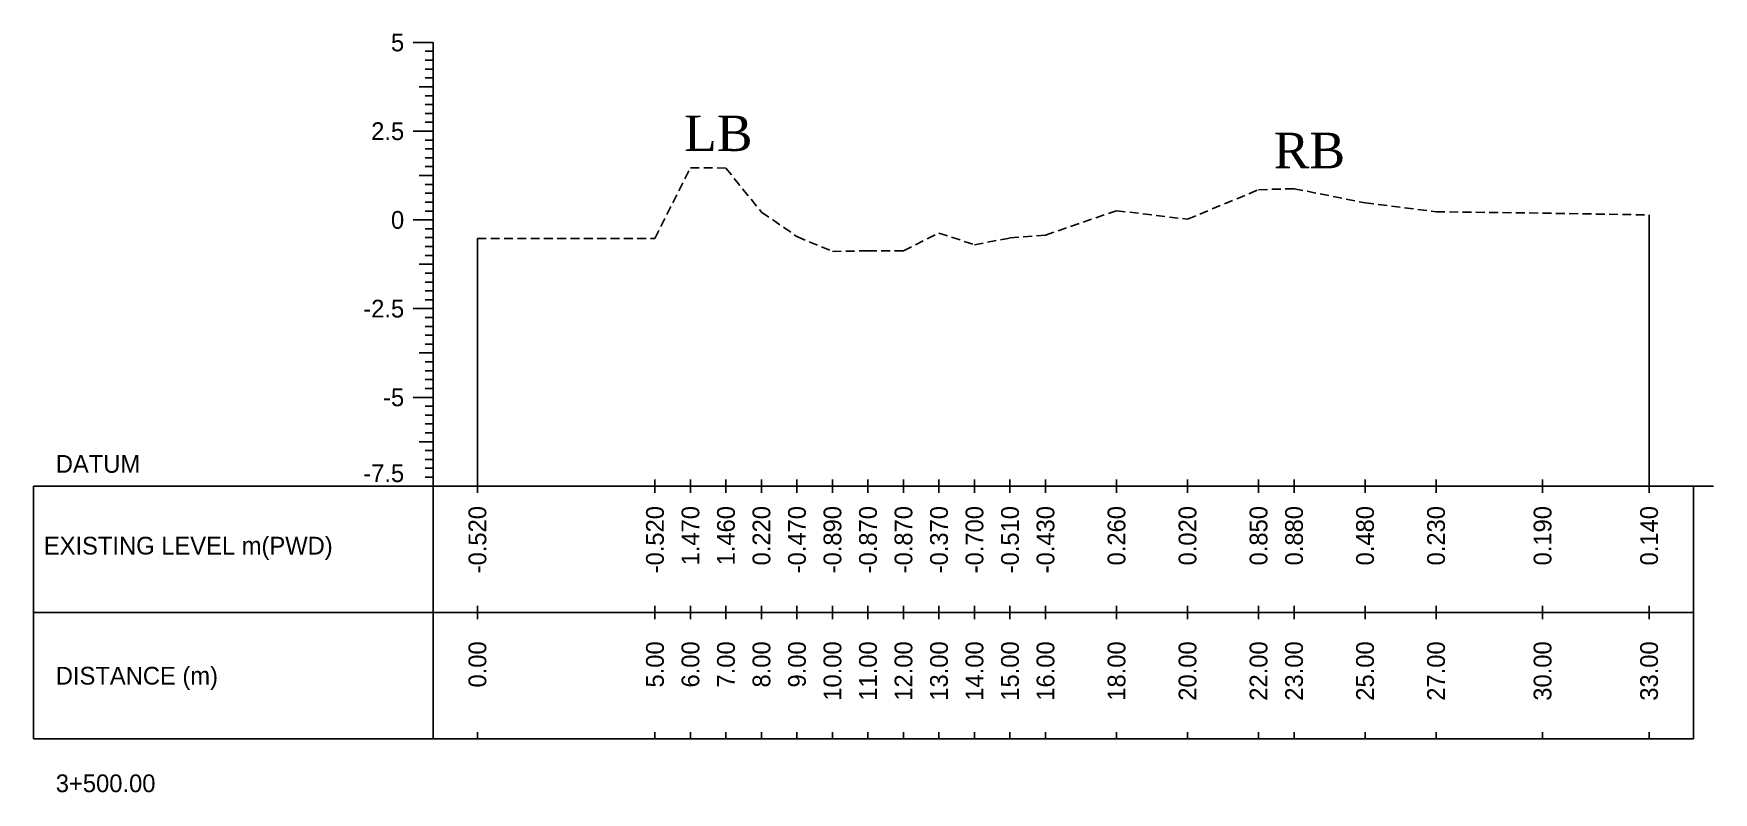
# Model space of a CAD drawing. Header units: inches. Extents: x 6579 to 9220, y -2276 to -1013.
# Drawn here: x 8405.2 to 8452.51, y -1494.53 to -1473.14 of the extents above; entities that cross this region are included whole.
import ezdxf
from ezdxf.enums import TextEntityAlignment as Align

# ---------------------------------------------------------------- set-up
doc = ezdxf.new("R2010")
doc.units = ezdxf.units.IN
doc.header["$MEASUREMENT"] = 0
doc.linetypes.add('HIDDEN', pattern=[0.375, 0.25, -0.125])
doc.layers.add('CS_Drawing', color=7, linetype='Continuous')
doc.layers.add('GL', color=3, linetype='HIDDEN')
doc.styles.add('romans', font='romans.shx')

msp = doc.modelspace()

# ---------------------------------------------------------------- texts
at = {"char_height": 1, "width": 263.40586, "attachment_point": 1, "style": 'romans'}
for s, insert in [('{\\fTimes New Roman|b0|i0|c0|p18;LB}', (8423.519, -1475.455)), ('{\\fTimes New Roman|b0|i0|c0|p18;RB}', (8440.126, -1475.937))]:
    msp.add_mtext(s, dxfattribs=dict(at, insert=insert))
at = {"layer": 'CS_Drawing'}
for s, p in [('5', (8415.637, -1473.394)), ('2.5', (8415.637, -1475.894)), ('0', (8415.637, -1478.394)), ('-2.5', (8415.637, -1480.894)), ('-5', (8415.637, -1483.394))]:
    msp.add_text(s, height=0.5, dxfattribs=at).set_placement(p, align=Align.MIDDLE_RIGHT)
for s, p in [('DATUM', (8405.825, -1485.269)), ('EXISTING LEVEL m(PWD)', (8405.488, -1487.573)), ('DISTANCE (m)', (8405.825, -1491.238)), ('3+500.00', (8405.825, -1494.269))]:
    msp.add_text(s, height=0.5, dxfattribs=at).set_placement(p, align=Align.MIDDLE_LEFT)
msp.add_text('-7.5', height=0.5, dxfattribs=at).set_placement((8415.637, -1485.782), align=Align.RIGHT)
for s, p in [('-0.520', (8417.7, -1486.457)), ('-0.520', (8422.7, -1486.457)), ('1.470', (8423.7, -1486.457)), ('1.460', (8424.7, -1486.457)), ('0.220', (8425.7, -1486.457)), ('-0.470', (8426.7, -1486.457)), ('-0.890', (8427.7, -1486.457)), ('-0.870', (8428.7, -1486.457)), ('-0.870', (8429.7, -1486.457)), ('-0.370', (8430.7, -1486.457)), ('-0.700', (8431.7, -1486.457)), ('-0.510', (8432.7, -1486.457)), ('-0.430', (8433.7, -1486.457)), ('0.260', (8435.7, -1486.457)), ('0.020', (8437.7, -1486.457)), ('0.850', (8439.7, -1486.457)), ('0.880', (8440.7, -1486.457)), ('0.480', (8442.7, -1486.457)), ('0.230', (8444.7, -1486.457)), ('0.190', (8447.7, -1486.457)), ('0.140', (8450.7, -1486.457)), ('0.00', (8417.7, -1490.269)), ('5.00', (8422.7, -1490.269)), ('6.00', (8423.7, -1490.269)), ('7.00', (8424.7, -1490.269)), ('8.00', (8425.7, -1490.269)), ('9.00', (8426.7, -1490.269)), ('10.00', (8427.7, -1490.269)), ('11.00', (8428.7, -1490.269)), ('12.00', (8429.7, -1490.269)), ('13.00', (8430.7, -1490.269)), ('14.00', (8431.7, -1490.269)), ('15.00', (8432.7, -1490.269)), ('16.00', (8433.7, -1490.269)), ('18.00', (8435.7, -1490.269)), ('20.00', (8437.7, -1490.269)), ('22.00', (8439.7, -1490.269)), ('23.00', (8440.7, -1490.269)), ('25.00', (8442.7, -1490.269)), ('27.00', (8444.7, -1490.269)), ('30.00', (8447.7, -1490.269)), ('33.00', (8450.7, -1490.269))]:
    msp.add_text(s, height=0.5, rotation=90, dxfattribs=at).set_placement(p, align=Align.MIDDLE_RIGHT)

# ---------------------------------------------------------------- linework, layer by layer
at = {"layer": 'CS_Drawing'}
for p, q in [((8416.45, -1473.394), (8415.887, -1473.394)), ((8416.45, -1473.394), (8416.056, -1473.394)), ((8416.45, -1473.394), (8416.225, -1473.394)), ((8416.45, -1473.644), (8416.225, -1473.644)), ((8416.45, -1485.894), (8416.45, -1473.394)), ((8416.45, -1473.894), (8416.225, -1473.894)), ((8416.45, -1474.144), (8416.225, -1474.144)), ((8416.45, -1474.644), (8416.056, -1474.644)), ((8416.45, -1474.394), (8416.225, -1474.394)), ((8416.45, -1474.644), (8416.225, -1474.644)), ((8416.45, -1474.894), (8416.225, -1474.894)), ((8416.45, -1475.144), (8416.225, -1475.144)), ((8416.45, -1475.394), (8416.225, -1475.394)), ((8416.45, -1475.644), (8416.225, -1475.644)), ((8416.45, -1475.894), (8415.887, -1475.894)), ((8416.45, -1475.894), (8416.056, -1475.894)), ((8416.45, -1475.894), (8416.225, -1475.894)), ((8416.45, -1476.144), (8416.225, -1476.144)), ((8416.45, -1476.394), (8416.225, -1476.394)), ((8416.45, -1476.644), (8416.225, -1476.644)), ((8416.45, -1476.894), (8416.225, -1476.894)), ((8416.45, -1477.144), (8416.056, -1477.144)), ((8416.45, -1477.144), (8416.225, -1477.144)), ((8416.45, -1477.394), (8416.225, -1477.394)), ((8416.45, -1477.644), (8416.225, -1477.644)), ((8416.45, -1477.894), (8416.225, -1477.894)), ((8416.45, -1478.394), (8415.887, -1478.394)), ((8416.45, -1478.394), (8416.056, -1478.394)), ((8416.45, -1478.144), (8416.225, -1478.144)), ((8416.45, -1478.394), (8416.225, -1478.394)), ((8450.7, -1485.894), (8450.7, -1478.254)), ((8416.45, -1478.644), (8416.225, -1478.644)), ((8416.45, -1478.894), (8416.225, -1478.894)), ((8417.7, -1485.894), (8417.7, -1478.914)), ((8416.45, -1479.144), (8416.225, -1479.144)), ((8416.45, -1479.394), (8416.225, -1479.394)), ((8416.45, -1479.644), (8416.056, -1479.644)), ((8416.45, -1479.644), (8416.225, -1479.644)), ((8416.45, -1479.894), (8416.225, -1479.894)), ((8416.45, -1480.144), (8416.225, -1480.144)), ((8416.45, -1480.394), (8416.225, -1480.394)), ((8416.45, -1480.644), (8416.225, -1480.644)), ((8416.45, -1480.894), (8415.887, -1480.894)), ((8416.45, -1480.894), (8416.056, -1480.894)), ((8416.45, -1480.894), (8416.225, -1480.894)), ((8416.45, -1481.144), (8416.225, -1481.144)), ((8416.45, -1481.394), (8416.225, -1481.394)), ((8416.45, -1481.644), (8416.225, -1481.644)), ((8416.45, -1482.144), (8416.056, -1482.144)), ((8416.45, -1481.894), (8416.225, -1481.894)), ((8416.45, -1482.144), (8416.225, -1482.144)), ((8416.45, -1482.394), (8416.225, -1482.394)), ((8416.45, -1482.644), (8416.225, -1482.644)), ((8416.45, -1482.894), (8416.225, -1482.894)), ((8416.45, -1483.144), (8416.225, -1483.144)), ((8416.45, -1483.394), (8415.887, -1483.394)), ((8416.45, -1483.394), (8416.056, -1483.394)), ((8416.45, -1483.394), (8416.225, -1483.394)), ((8416.45, -1483.644), (8416.225, -1483.644)), ((8416.45, -1483.894), (8416.225, -1483.894)), ((8416.45, -1484.144), (8416.225, -1484.144)), ((8416.45, -1484.644), (8416.056, -1484.644)), ((8416.45, -1484.394), (8416.225, -1484.394)), ((8416.45, -1484.644), (8416.225, -1484.644)), ((8416.45, -1484.894), (8416.225, -1484.894)), ((8416.45, -1485.144), (8416.225, -1485.144)), ((8416.45, -1485.394), (8416.225, -1485.394)), ((8405.2, -1485.894), (8416.45, -1485.894)), ((8405.2, -1485.894), (8405.2, -1493.019)), ((8416.45, -1485.894), (8415.887, -1485.894)), ((8416.45, -1485.894), (8416.056, -1485.894)), ((8416.45, -1485.644), (8416.225, -1485.644)), ((8416.45, -1485.894), (8416.225, -1485.894)), ((8416.45, -1485.894), (8451.95, -1485.894)), ((8416.45, -1485.894), (8416.45, -1493.019)), ((8417.7, -1486.082), (8417.7, -1485.707)), ((8422.7, -1486.082), (8422.7, -1485.707)), ((8423.7, -1486.082), (8423.7, -1485.707)), ((8424.7, -1486.082), (8424.7, -1485.707)), ((8425.7, -1486.082), (8425.7, -1485.707)), ((8426.7, -1486.082), (8426.7, -1485.707)), ((8427.7, -1486.082), (8427.7, -1485.707)), ((8428.7, -1486.082), (8428.7, -1485.707)), ((8429.7, -1486.082), (8429.7, -1485.707)), ((8430.7, -1486.082), (8430.7, -1485.707)), ((8431.7, -1486.082), (8431.7, -1485.707)), ((8432.7, -1486.082), (8432.7, -1485.707)), ((8433.7, -1486.082), (8433.7, -1485.707)), ((8435.7, -1486.082), (8435.7, -1485.707)), ((8437.7, -1486.082), (8437.7, -1485.707)), ((8439.7, -1486.082), (8439.7, -1485.707)), ((8440.7, -1486.082), (8440.7, -1485.707)), ((8442.7, -1486.082), (8442.7, -1485.707)), ((8444.7, -1486.082), (8444.7, -1485.707)), ((8447.7, -1486.082), (8447.7, -1485.707)), ((8450.7, -1486.082), (8450.7, -1485.707)), ((8451.95, -1485.894), (8452.512, -1485.894)), ((8451.95, -1485.894), (8452.343, -1485.894)), ((8451.95, -1485.894), (8452.175, -1485.894)), ((8451.95, -1485.894), (8451.95, -1493.019)), ((8417.7, -1489.644), (8417.7, -1489.269)), ((8422.7, -1489.644), (8422.7, -1489.269)), ((8423.7, -1489.644), (8423.7, -1489.269)), ((8424.7, -1489.644), (8424.7, -1489.269)), ((8425.7, -1489.644), (8425.7, -1489.269)), ((8426.7, -1489.644), (8426.7, -1489.269)), ((8427.7, -1489.644), (8427.7, -1489.269)), ((8428.7, -1489.644), (8428.7, -1489.269)), ((8429.7, -1489.644), (8429.7, -1489.269)), ((8430.7, -1489.644), (8430.7, -1489.269)), ((8431.7, -1489.644), (8431.7, -1489.269)), ((8432.7, -1489.644), (8432.7, -1489.269)), ((8433.7, -1489.644), (8433.7, -1489.269)), ((8435.7, -1489.644), (8435.7, -1489.269)), ((8437.7, -1489.644), (8437.7, -1489.269)), ((8439.7, -1489.644), (8439.7, -1489.269)), ((8440.7, -1489.644), (8440.7, -1489.269)), ((8442.7, -1489.644), (8442.7, -1489.269)), ((8444.7, -1489.644), (8444.7, -1489.269)), ((8447.7, -1489.644), (8447.7, -1489.269)), ((8450.7, -1489.644), (8450.7, -1489.269)), ((8405.2, -1489.457), (8416.45, -1489.457)), ((8416.45, -1489.457), (8451.95, -1489.457)), ((8416.45, -1489.457), (8451.95, -1489.457)), ((8405.2, -1493.019), (8416.45, -1493.019)), ((8416.45, -1493.019), (8451.95, -1493.019)), ((8417.7, -1493.019), (8417.7, -1492.832)), ((8422.7, -1493.019), (8422.7, -1492.832)), ((8423.7, -1493.019), (8423.7, -1492.832)), ((8424.7, -1493.019), (8424.7, -1492.832)), ((8425.7, -1493.019), (8425.7, -1492.832)), ((8426.7, -1493.019), (8426.7, -1492.832)), ((8427.7, -1493.019), (8427.7, -1492.832)), ((8428.7, -1493.019), (8428.7, -1492.832)), ((8429.7, -1493.019), (8429.7, -1492.832)), ((8430.7, -1493.019), (8430.7, -1492.832)), ((8431.7, -1493.019), (8431.7, -1492.832)), ((8432.7, -1493.019), (8432.7, -1492.832)), ((8433.7, -1493.019), (8433.7, -1492.832)), ((8435.7, -1493.019), (8435.7, -1492.832)), ((8437.7, -1493.019), (8437.7, -1492.832)), ((8439.7, -1493.019), (8439.7, -1492.832)), ((8440.7, -1493.019), (8440.7, -1492.832)), ((8442.7, -1493.019), (8442.7, -1492.832)), ((8444.7, -1493.019), (8444.7, -1492.832)), ((8447.7, -1493.019), (8447.7, -1492.832)), ((8450.7, -1493.019), (8450.7, -1492.832))]:
    msp.add_line(p, q, dxfattribs=at)
at = {"layer": 'GL'}
msp.add_lwpolyline([(8417.7, -1478.914), (8422.7, -1478.914), (8423.7, -1476.924), (8424.7, -1476.934), (8425.7, -1478.174), (8426.7, -1478.864), (8427.7, -1479.284), (8428.7, -1479.264), (8429.7, -1479.264), (8430.7, -1478.764), (8431.7, -1479.094), (8432.7, -1478.904), (8433.7, -1478.824), (8435.7, -1478.134), (8437.7, -1478.374), (8439.7, -1477.544), (8440.7, -1477.514), (8442.7, -1477.914), (8444.7, -1478.164), (8447.7, -1478.204), (8450.7, -1478.254)], dxfattribs=at)

msp.set_redraw_order([(e.dxf.handle, doc.entitydb.next_handle()) for e in msp.query("TEXT MTEXT ATTDEF DIMENSION ARC_DIMENSION")])  # texts and dimensions are drawn at this point

doc.saveas('drawing.dxf')
